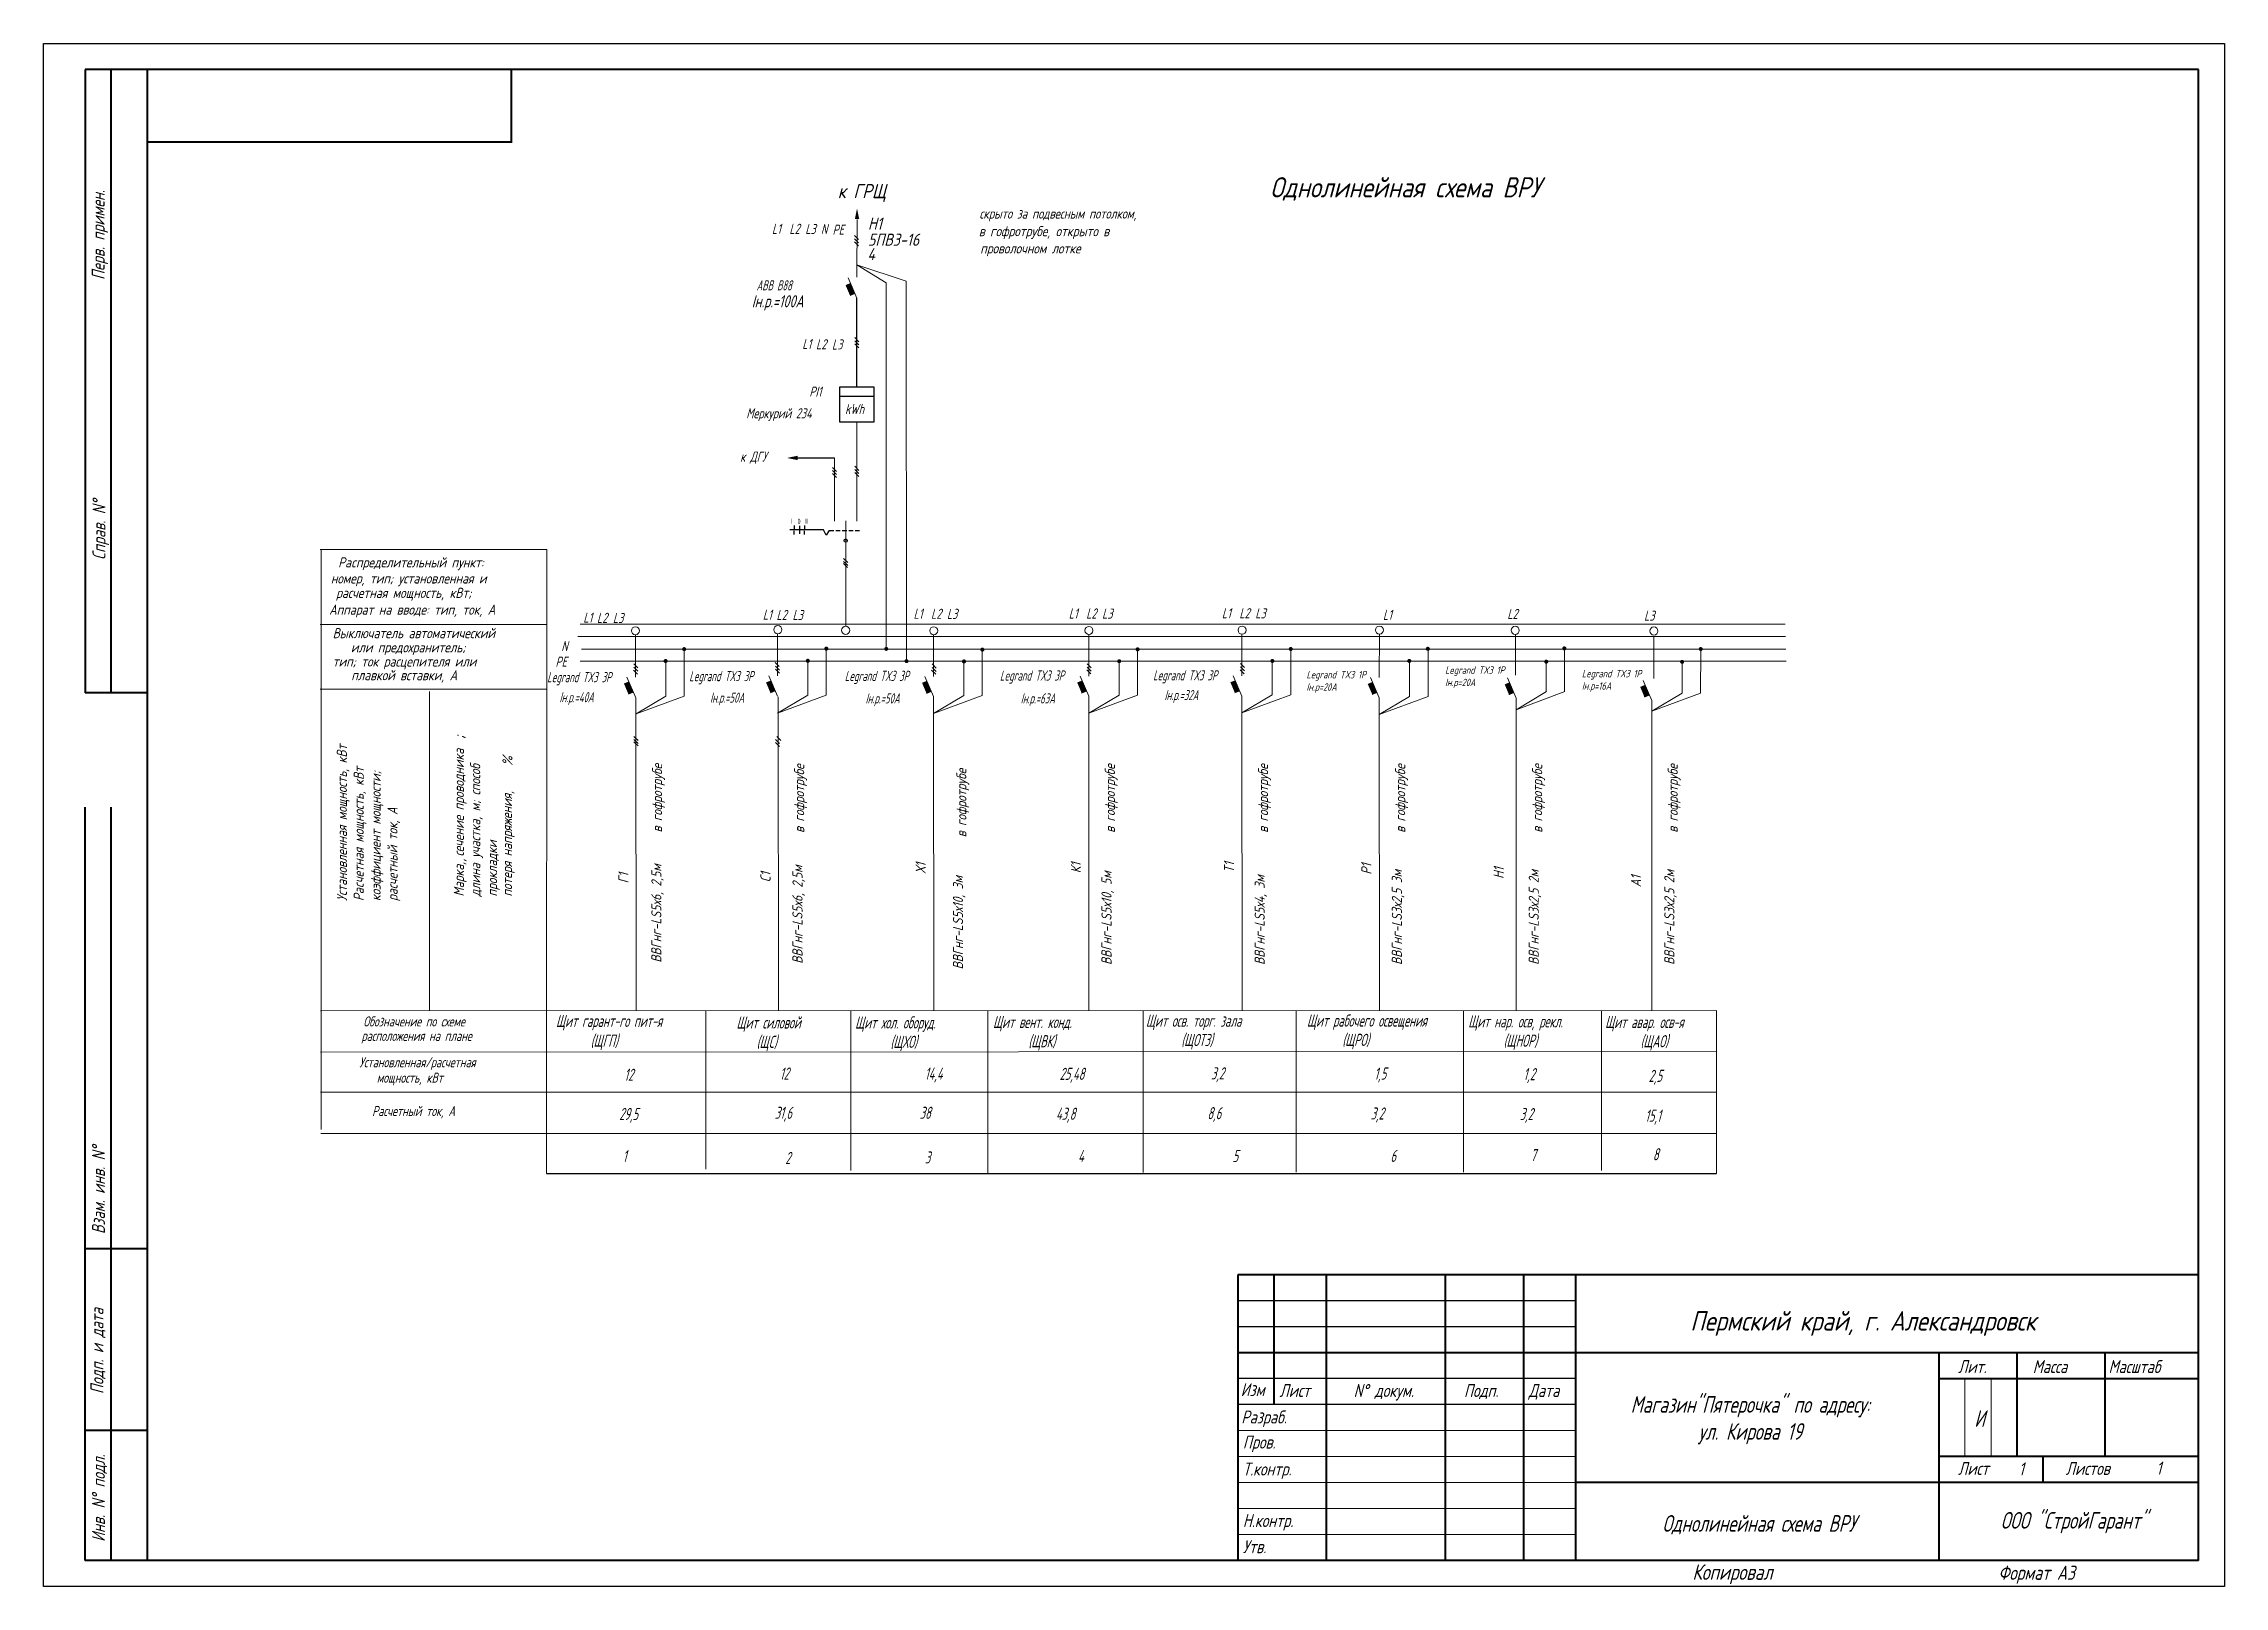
# Model space of a CAD drawing. Header units: millimetres. Extents: x 750 to 1911925374007, y 500 to 46276.
# Drawn here: x 750 to 30221, y 25436 to 46276 of the extents above; entities that cross this region are included whole.
import ezdxf
from ezdxf.enums import TextEntityAlignment as Align

# ---------------------------------------------------------------- set-up
doc = ezdxf.new("R2010")
doc.units = ezdxf.units.MM
for name, color, linetype in [('1', 7, 'Continuous'), ('KONTUR', 7, 'Continuous'), ('вова', 7, 'Continuous'), ('Проводки', 1, 'Continuous'), ('Электропроводки', 1, 'Continuous')]:
    doc.layers.add(name, color=color, linetype=linetype)
doc.layers.add('SHTAMP_Ном_пера__98', color=7, linetype='Continuous', lineweight=25, true_color=0x1f1f1f)
for name, color, linetype, lineweight in [('Основная', 7, 'Continuous', 40), ('Стены', 7, 'Continuous', 35), ('текст', 250, 'Continuous', 20), ('тонкая', 7, 'Continuous', 20)]:
    doc.layers.add(name, color=color, linetype=linetype, lineweight=lineweight)
doc.styles.add('ROMANS', font='romans.shx', dxfattribs={"width": 0.7, "oblique": 15, "height": 1})
doc.styles.add('стиль1', font='romans.shx', dxfattribs={"width": 0.75, "oblique": 15, "height": 3.5})

msp = doc.modelspace()

# ---------------------------------------------------------------- texts
at = {"color": 0, "lineweight": 20, "style": 'ROMANS', "oblique": 15}
for s, height, width, p in [('L1', 136.7, 0.7, (10592, 43706)), ('L2', 136.7, 0.7, (10828, 43706)), ('L3', 136.7, 0.7, (11043, 43704)), ('N', 137, 0.7, (11254, 43702)), ('РЕ', 136.7, 0.7, (11411, 43695)), ('L1', 136.7, 0.7, (11002, 42149)), ('L2', 136.7, 0.7, (11188, 42147)), ('L3', 136.7, 0.7, (11403, 42144)), ('PI1', 136.7, 0.7, (11098, 41507)), ('Меркурий 234', 136.75, 0.7, (10245, 41214)), ('kWh', 136.7, 0.7, (11580, 41271)), ('к ДГУ', 136.7, 0.7, (10164, 40629)), ('L1', 136.7, 0.7, (10469, 38494)), ('L2', 136.7, 0.7, (10654, 38491)), ('L3', 136.7, 0.7, (10870, 38489)), ('L1', 136.7, 0.7, (12506, 38506)), ('L2', 136.7, 0.7, (12742, 38506)), ('L3', 136.7, 0.7, (12957, 38504)), ('L1', 136.7, 0.7, (14603, 38510)), ('L2', 136.7, 0.7, (14839, 38510)), ('L3', 136.7, 0.7, (15054, 38508)), ('L1', 136.7, 0.7, (16673, 38514)), ('L2', 136.7, 0.7, (16909, 38514)), ('L3', 136.7, 0.7, (17124, 38512)), ('L1', 136.7, 0.7, (18849, 38492)), ('L2', 136.7, 0.7, (20530, 38504)), ('L3', 136.7, 0.7, (22378, 38480)), ('L1', 136.7, 0.7, (8043, 38454)), ('L2', 136.7, 0.7, (8228, 38451)), ('L3', 136.7, 0.7, (8443, 38449)), ('N', 137, 0.7, (7746, 38069)), ('РЕ', 136.7, 0.7, (7667, 37859)), ('Обозначение по схеме', 136.75, 0.7, (5071, 32999)), ('Щит гарант-го пит-я', 164.09, 0.6, (7674, 32992)), ('Щит силовой', 164.09, 0.6, (10113, 32971)), ('Щит хол. оборуд.', 164.09, 0.6, (11716, 32971)), ('Щит вент. конд.', 164.09, 0.6, (13580, 32978)), ('Щит осв. торг. зала', 164.09, 0.6, (15646, 32995)), ('Щит рабочего освещения', 164.09, 0.6, (17822, 32997)), ('Щит нар. осв, рекл.', 164.09, 0.6, (20002, 32986)), ('Щит авар. осв-я', 164.09, 0.6, (21852, 32978)), ('расположения на плане', 136.75, 0.7, (5045, 32804)), ('(ЩГП)', 164.1, 0.6, (8143, 32725)), ('(ЩC)', 164.1, 0.6, (10386, 32710)), ('(ЩХО)', 164.1, 0.6, (12194, 32710)), ('(ЩВК)', 164.1, 0.6, (14058, 32718)), ('(ЩОТЗ)', 164.1, 0.6, (16124, 32734)), ('(ЩРО)', 164.1, 0.6, (18300, 32736)), ('(ЩНОР)', 164.1, 0.6, (20480, 32725)), ('(ЩАО)', 164.1, 0.6, (22330, 32718)), ('Установленная/расчетная', 136.75, 0.7, (5017, 32448)), ('12', 164.1, 0.6, (8596, 32265)), ('12', 164.1, 0.6, (10699, 32281)), ('14,4', 164.1, 0.6, (12658, 32281)), ('25,48', 164.1, 0.6, (14480, 32277)), ('3,2', 164.1, 0.6, (16526, 32284)), ('1,5', 164.1, 0.6, (18733, 32281)), ('1,2', 164.1, 0.6, (20748, 32273)), (' мощность, кВт', 136.75, 0.7, (5188, 32239)), ('2,5', 164.1, 0.6, (22441, 32250)), ('Расчетный ток, А', 136.75, 0.7, (5189, 31789)), ('29,5', 164.1, 0.6, (8528, 31735)), ('31,6', 164.1, 0.6, (10630, 31751)), ('38', 164.1, 0.6, (12589, 31751)), ('43,8', 164.1, 0.6, (14431, 31738)), ('8,6', 164.1, 0.6, (16477, 31746)), ('3,2', 164.1, 0.6, (18684, 31742)), ('3,2', 164.1, 0.6, (20699, 31734)), ('15,1', 164.1, 0.6, (22392, 31712)), ('1', 164, 0.6, (8576, 31166)), ('2', 164, 0.6, (10772, 31141)), ('3', 164, 0.6, (12659, 31148)), ('4', 164, 0.6, (14729, 31168)), ('5', 164, 0.6, (16818, 31168)), ('6', 164, 0.6, (18951, 31169)), ('7', 164, 0.6, (20844, 31180)), ('8', 164, 0.6, (22497, 31191))]:
    msp.add_text(s, height=height, dxfattribs=dict(at, width=width)).set_placement(p)
at = {"color": 0, "lineweight": 20, "style": 'ROMANS', "oblique": 15, "width": 0.6}
for s, height, p in [('ABB В88', 136.7, (10384, 43011)), ('Legrand TX3 3P', 136.75, (7555, 37718)), ('Legrand TX3 3P', 136.75, (9475, 37732)), ('Legrand TX3 3P', 136.75, (11576, 37735)), ('Legrand TX3 3P', 136.75, (13673, 37740)), ('Legrand TX3 3P', 136.75, (15743, 37743)), ('Iн.р.=40А', 136.7, (7721, 37447)), ('Iн.р.=50А', 136.7, (9756, 37441)), ('Iн.р.=50А', 136.7, (11857, 37431)), ('Iн.р.=63А', 136.7, (13954, 37431)), ('Iн.р.=32А', 136.7, (15897, 37476))]:
    msp.add_text(s, height=height, dxfattribs=at).set_placement(p, align=Align.MIDDLE_LEFT)
at = {"color": 0, "lineweight": 20, "style": 'ROMANS', "width": 0.7}
for s, p in [('I', (10851, 39791)), ('0', (10938, 39788)), ('II', (11037, 39790))]:
    msp.add_text(s, height=70, dxfattribs=at).set_placement(p)
at = {"color": 0, "linetype": 'ByBlock', "lineweight": 25, "style": 'ROMANS', "oblique": 15, "width": 0.8}
msp.add_text('Пермский край, г. Александровск', height=263.29, dxfattribs=at).set_placement((23003, 28891))
at = {"layer": '1', "color": 0, "lineweight": 20, "style": 'ROMANS', "oblique": 15}
for s, height, width, p in [('к ГРЩ', 191.4, 0.8, (11482, 44188)), ('Однолинейная cхема ВРУ', 273.49, 0.8, (17325, 44198)), ('Н1', 164.1, 0.8, (11890, 43763)), ('скрыто за подвесным потолком,', 136.75, 0.74, (13397, 43912)), ('5ПВ3-16', 164.1, 0.8, (11890, 43545)), ('в гофротрубе, открыто в ', 136.75, 0.8, (13388, 43674)), ('4', 164, 0.8, (11882, 43351)), (' проволочном лотке', 136.75, 0.8, (13334, 43441)), ('Раcпределительный пункт:', 136.75, 0.8, (4730, 39200)), ('номер, тип; установленная и', 136.75, 0.8, (4632, 38983)), ('расчетная мощность, кВт;', 136.75, 0.8, (4702, 38788)), ('Аппарат на вводе: тип, ток, А', 136.75, 0.8, (4608, 38562)), ('Выключатель автоматический', 136.75, 0.8, (4656, 38244)), ('или предохранитель;', 136.75, 0.8, (4902, 38053)), ('тип; ток расцепителя или', 136.75, 0.8, (4656, 37861)), ('плавкой вставки, А', 136.75, 0.8, (4907, 37676))]:
    msp.add_text(s, height=height, dxfattribs=dict(at, width=width)).set_placement(p)
at = {"layer": '1', "color": 0, "lineweight": 20, "style": 'ROMANS', "oblique": 15, "width": 0.8}
for s, height, p in [(';', 164, (6440, 36881)), ('Установленная мощность, кВт', 136.75, (4849, 34693)), ('Марка, сечение проводника ', 136.75, (6430, 34754)), ('длина участка, м; способ', 136.75, (6651, 34754)), ('%', 137, (7087, 36523)), ('в гофротрубе', 136.75, (9109, 35620)), ('в гофротрубе', 136.75, (11029, 35614)), ('в гофротрубе', 136.75, (15228, 35615)), ('в гофротрубе', 136.75, (17298, 35615)), ('в гофротрубе', 136.75, (19151, 35615)), ('в гофротрубе', 136.75, (21002, 35616)), ('в гофротрубе', 136.75, (22834, 35616)), ('Раcчетная мощность, кВт', 136.75, (5077, 34693)), ('коэффициент мощности;', 136.75, (5305, 34693)), ('в гофротрубе', 136.75, (13221, 35554)), ('потеря напряжения,', 136.75, (7081, 34754)), ('расчетный ток, А', 136.75, (5533, 34693)), ('прокладки', 136.7, (6879, 34754)), (',', 137, (6436, 35228)), ('Г1', 136.7, (8654, 34932)), ('ВВГнг-LS5х6, 2,5м', 136.75, (9099, 33861)), ('C1', 136.7, (10574, 34946)), ('ВВГнг-LS5х6, 2,5м', 136.75, (11006, 33846)), ('Х1', 136.7, (12671, 35065)), ('К1', 136.7, (14768, 35069)), ('ВВГнг-LS5х10, 5м', 136.75, (15182, 33830)), ('T1', 136.7, (16838, 35073)), ('Р1', 136.7, (18694, 35050)), ('ВВГнг-LS3х2,5 3м', 136.75, (19106, 33830)), ('Н1', 136.7, (20482, 34992)), ('ВВГнг-LS3х2,5 2м', 136.75, (20956, 33831)), ('ВВГнг-LS3х2,5 2м', 136.75, (22788, 33831)), ('ВВГнг-LS5х10, 3м', 136.75, (13175, 33770)), ('ВВГнг-LS5х4, 3м', 136.75, (17252, 33830)), ('А1', 136.7, (22336, 34880))]:
    msp.add_text(s, height=height, rotation=90, dxfattribs=at).set_placement(p)
at = {"layer": 'SHTAMP_Ном_пера__98', "color": 0, "linetype": 'ByBlock', "lineweight": 25, "char_height": 225, "attachment_point": 5, "line_spacing_factor": 0.971274, "style": 'ROMANS'}
for s, insert, width in [('Магазин"Пятерочка" по адресу: ул. Кирова 19', (23814, 27680), 3873.2), ('И', (26912, 27703), 3689.6), ('Однолинейная схема ВРУ', (23934, 26268), 3689.6), ('ООО "СтройГарант"', (28187, 26297), 3689.6)]:
    msp.add_mtext(s, dxfattribs=dict(at, insert=insert, width=width))
at = {"layer": 'вова', "color": 0, "lineweight": 20, "style": 'ROMANS', "oblique": 15, "width": 0.7}
msp.add_text('Iн.р.=100А', height=164.1, dxfattribs=at).set_placement((10320, 42796), align=Align.MIDDLE_LEFT)
at = {"layer": 'Стены', "color": 0, "linetype": 'ByBlock', "lineweight": 25, "char_height": 100, "width": 1391.5, "attachment_point": 1, "style": 'ROMANS'}
for s, insert in [('Legrand TX3 1P\\PIн.р=20А', (17816, 37801)), ('Legrand TX3 1P\\PIн.р=20А', (19689, 37863)), ('Legrand TX3 1P\\PIн.р=16А', (21538, 37816))]:
    msp.add_mtext(s, dxfattribs=dict(at, insert=insert))
at = {"layer": 'текст', "color": 0, "style": 'стиль1', "oblique": 15, "width": 0.75}
for s, p in [('Перв. примен.', (1575, 43084)), ('Справ. N%%d', (1586, 39303)), ('Взам. инв. N%%d', (1579, 30195)), ('Подп. и дата', (1559, 28034)), ('Инв. N%%d подл.', (1579, 26037))]:
    msp.add_text(s, height=175.42, rotation=90, dxfattribs=at).set_placement(p)
for s, height, p in [('Лит.', 175.4, (26622, 28317)), ('Масса', 175.4, (27631, 28317)), ('Масштаб', 175.4, (28655, 28317)), ('Изм', 175.4, (16927, 28005)), ('Лист', 175.4, (17451, 27994)), ('N%%d докум. ', 175.42, (18454, 27994)), ('Подп.', 175.4, (19945, 27994)), ('Дата', 175.4, (20819, 27994)), ('Разраб.', 175.4, (16935, 27636)), ('Пров.', 175.4, (16956, 27297)), ('Лист', 175.4, (26622, 26941)), ('Листов', 175.4, (28076, 26941)), ('1', 175, (29301, 26946)), ('Т.контр.', 175.4, (16956, 26933)), ('1', 175, (27443, 26936)), ('Н.контр.', 175.4, (16956, 26237)), ('Утв.', 175.4, (16956, 25884)), ('Копировал', 210.5, (23031, 25524)), ('Формат А3', 193, (27166, 25524))]:
    msp.add_text(s, height=height, dxfattribs=at).set_placement(p)

# ---------------------------------------------------------------- hatches: boundary and pattern name
at = {"layer": 'Проводки', "lineweight": 20, "ltscale": 0.5}
h = msp.add_hatch(color=0, dxfattribs=at)
h.paths.add_polyline_path([(11742, 44050), (11742, 43906), (11772, 43906)])
h.paths.add_polyline_path([(11742, 44050), (11713, 43906), (11742, 43906)])
h = msp.add_hatch(color=0, dxfattribs=at)
h.paths.add_polyline_path([(10797, 40679), (10940, 40679), (10940, 40709)])
h.paths.add_polyline_path([(10797, 40679), (10940, 40650), (10940, 40679)])

# ---------------------------------------------------------------- linework, layer by layer
at = {"color": 0, "lineweight": 20}
for p, q in [((11739, 43286), (12135, 43043)), ((9407, 37462), (9407, 38096)), ((11327, 37476), (11327, 38108)), ((13435, 37471), (13435, 38103)), ((15533, 37475), (15533, 38107)), ((17603, 37479), (17603, 38111)), ((19459, 37456), (19459, 38088)), ((21305, 37522), (21301, 38092)), ((23141, 37503), (23144, 38084)), ((9157, 37462), (9157, 37930)), ((11077, 37476), (11077, 37944)), ((13185, 37471), (13185, 37939)), ((15283, 37475), (15283, 37943)), ((17353, 37478), (17353, 37946)), ((19209, 37456), (19209, 37923)), ((21055, 37522), (21057, 37913)), ((22891, 37502), (22893, 37924)), ((8756, 37223), (9157, 37462)), ((10668, 37233), (11077, 37476)), ((12776, 37228), (13185, 37471)), ((14874, 37231), (15283, 37475)), ((16944, 37235), (17353, 37478)), ((18800, 37212), (19209, 37456)), ((20650, 37278), (21059, 37522)), ((22482, 37259), (22891, 37502)), ((4490, 33211), (23356, 33214)), ((9700, 33214), (9700, 31072)), ((11659, 33212), (11659, 31054)), ((13510, 33209), (13510, 31022)), ((15608, 33213), (15607, 31025)), ((17677, 33213), (17677, 31029)), ((19938, 33213), (19938, 31031)), ((21801, 33213), (21801, 31055)), ((23356, 33214), (23356, 31015)), ((4490, 32654), (23356, 32659)), ((4490, 32110), (23356, 32110)), ((4497, 31553), (23356, 31553))]:
    msp.add_line(p, q, dxfattribs=at)
at = {"color": 0, "lineweight": 20, "ltscale": 0.5}
msp.add_line((12135, 43043), (12135, 38097), dxfattribs=at)
for p, q in [((11741, 41634), (11741, 42838)), ((11507, 41513), (11976, 41513)), ((11437, 40676), (10940, 40676)), ((11291, 39706), (10833, 39706)), ((10893, 39768), (10893, 39717)), ((10894, 39643), (10894, 39695)), ((10963, 39760), (10963, 39656)), ((11033, 39643), (11033, 39695)), ((11034, 39768), (11034, 39717)), ((11327, 39637), (11291, 39706)), ((11368, 39700), (11327, 39637)), ((11368, 39700), (11428, 39700)), ((11455, 39700), (11515, 39700)), ((11543, 39700), (11603, 39700)), ((11630, 39700), (11690, 39700)), ((11630, 39700), (11690, 39700)), ((11718, 39700), (11777, 39700)), ((7545, 31015), (23356, 31015))]:
    msp.add_line(p, q)
at = {"color": 0}
for p, q in [((21450, 29295), (16889, 29295)), ((21450, 28944), (16889, 28944)), ((21450, 28243), (16889, 28243)), ((21450, 27892), (16889, 27892)), ((26361, 25787), (26361, 25787))]:
    msp.add_line(p, q, dxfattribs=at)
msp.add_lwpolyline([(11505, 41169), (11976, 41169), (11976, 41634), (11505, 41634)], close=True)
msp.add_circle((11589, 39563), 21.6)
at = {"layer": '1', "color": 0, "lineweight": 20}
for p, q in [((11739, 43286), (12408, 43068)), ((12408, 43068), (12409, 37932)), ((4487, 39443), (7550, 39443)), ((4501, 31606), (4499, 39443)), ((7550, 39443), (7545, 31015)), ((4487, 38431), (7550, 38431)), ((7999, 38433), (24284, 38432)), ((7968, 38269), (24290, 38268)), ((8019, 38096), (13671, 38097)), ((8748, 37719), (8748, 38290)), ((10668, 37734), (10668, 38305)), ((11214, 38097), (24296, 38097)), ((12776, 37729), (12776, 38291)), ((14874, 37732), (14874, 38294)), ((16944, 37736), (16943, 38298)), ((18800, 37713), (18801, 38300)), ((20639, 37744), (20639, 38295)), ((22512, 37700), (22512, 38271)), ((8001, 37932), (13766, 37932)), ((8720, 37813), (8775, 37758)), ((8725, 37898), (8779, 37843)), ((8725, 37851), (8779, 37797)), ((9151, 37932), (24297, 37932)), ((10668, 37461), (10551, 37734)), ((10637, 37915), (10692, 37861)), ((10641, 37866), (10695, 37812)), ((10641, 37827), (10696, 37773)), ((12776, 37456), (12659, 37728)), ((12751, 37811), (12806, 37757)), ((12756, 37896), (12810, 37841)), ((12756, 37850), (12810, 37795)), ((14874, 37460), (14756, 37732)), ((14849, 37815), (14903, 37761)), ((14853, 37900), (14908, 37845)), ((14853, 37854), (14908, 37799)), ((16944, 37463), (16826, 37736)), ((16918, 37819), (16973, 37764)), ((16923, 37904), (16978, 37849)), ((16923, 37857), (16978, 37803)), ((4487, 37555), (7550, 37555)), ((5965, 37526), (5966, 33212)), ((8755, 37438), (8630, 37719)), ((8718, 37517), (8652, 37490)), ((8758, 33218), (8755, 37438)), ((8756, 37221), (9407, 37462)), ((10638, 37531), (10573, 37504)), ((10668, 37233), (11327, 37476)), ((10679, 33212), (10676, 37452)), ((12746, 37526), (12681, 37499)), ((12776, 37228), (13435, 37471)), ((12780, 33212), (12776, 37455)), ((14844, 37530), (14778, 37503)), ((14874, 37231), (15533, 37475)), ((14877, 33212), (14874, 37459)), ((16914, 37534), (16848, 37506)), ((16944, 37235), (17603, 37479)), ((16947, 33213), (16944, 37463)), ((18800, 37440), (18683, 37713)), ((18770, 37511), (18705, 37483)), ((18800, 37212), (19459, 37456)), ((18801, 33213), (18800, 37440)), ((20651, 37435), (20533, 37707)), ((20614, 37511), (20549, 37484)), ((20650, 37278), (21309, 37522)), ((20651, 33213), (20650, 37434)), ((22482, 37401), (22365, 37674)), ((22446, 37478), (22380, 37450)), ((22482, 37259), (23141, 37503)), ((22482, 34581), (22482, 37400)), ((8728, 36918), (8783, 36863)), ((8728, 36877), (8783, 36822)), ((8728, 36845), (8783, 36790)), ((10641, 36876), (10696, 36822)), ((10658, 36917), (10712, 36863)), ((10641, 36835), (10696, 36781))]:
    msp.add_line(p, q, dxfattribs=at)
at = {"layer": '1', "color": 0, "lineweight": 20, "const_width": 27.3}
for points in [[(9393, 38097, 1), (9420, 38097, 1)], [(11313, 38103, 1), (11341, 38103, 1)], [(12124, 38100, 1), (12151, 38100, 1)], [(13423, 38090, 1), (13450, 38090, 1)], [(15520, 38094, 1), (15547, 38094, 1)], [(17590, 38098, 1), (17617, 38098, 1)], [(19442, 38101, 1), (19470, 38101, 1)], [(21288, 38106, 1), (21315, 38106, 1)], [(23130, 38098, 1), (23157, 38098, 1)], [(9142, 37936, 1), (9169, 37936, 1)], [(11063, 37939, 1), (11091, 37939, 1)], [(12398, 37935, 1), (12425, 37935, 1)], [(13174, 37930, 1), (13202, 37930, 1)], [(15272, 37933, 1), (15299, 37933, 1)], [(17342, 37937, 1), (17369, 37937, 1)], [(19192, 37937, 1), (19220, 37937, 1)], [(21043, 37927, 1), (21070, 37927, 1)], [(22879, 37924, 1), (22906, 37924, 1)]]:
    msp.add_lwpolyline(points, format="xyb", close=True, dxfattribs=at)
at = {"layer": '1', "color": 0, "lineweight": 20}
for centre in [(8748, 38345), (10672, 38359), (11589, 38351), (12779, 38345), (14876, 38349), (16946, 38353), (18802, 38354), (20637, 38350), (22511, 38341)]:
    msp.add_circle(centre, 54.7, dxfattribs=at)
msp.add_point((17211, 35912), dxfattribs=at)
for points in [[(8658, 37659), (8658, 37659), (8592, 37632), (8718, 37517)], [(8592, 37632), (8652, 37490), (8718, 37517)], [(8718, 37517), (8718, 37517), (8658, 37659)], [(10578, 37673), (10578, 37673), (10513, 37646), (10638, 37531)], [(10513, 37646), (10573, 37504), (10638, 37531)], [(10638, 37531), (10638, 37531), (10578, 37673)], [(12686, 37668), (12686, 37668), (12621, 37641), (12746, 37526)], [(12621, 37641), (12681, 37499), (12746, 37526)], [(12746, 37526), (12746, 37526), (12686, 37668)], [(14784, 37672), (14784, 37672), (14718, 37645), (14844, 37530)], [(14718, 37645), (14778, 37503), (14844, 37530)], [(14844, 37530), (14844, 37530), (14784, 37672)], [(16854, 37676), (16854, 37676), (16788, 37649), (16914, 37534)], [(16788, 37649), (16848, 37506), (16914, 37534)], [(16914, 37534), (16914, 37534), (16854, 37676)], [(18710, 37653), (18710, 37653), (18644, 37626), (18770, 37511)], [(18644, 37626), (18705, 37483), (18770, 37511)], [(18770, 37511), (18770, 37511), (18710, 37653)], [(20560, 37647), (20560, 37647), (20495, 37620), (20621, 37505)], [(20495, 37620), (20555, 37477), (20621, 37505)], [(20621, 37505), (20621, 37505), (20560, 37647)], [(22392, 37614), (22392, 37614), (22326, 37586), (22452, 37471)], [(22326, 37586), (22386, 37444), (22452, 37471)], [(22452, 37471), (22452, 37471), (22392, 37614)]]:
    msp.add_solid(points, dxfattribs=at)
at = {"layer": 'KONTUR', "color": 0}
for p, q in [((750, 25436), (750, 46276)), ((750, 46276), (30221, 46276)), ((30221, 46276), (30221, 25436)), ((30221, 25436), (750, 25436))]:
    msp.add_line(p, q, dxfattribs=at)
at = {"layer": 'вова', "color": 0, "lineweight": 20}
for p, q in [((11709, 43682), (11764, 43628)), ((11709, 43641), (11764, 43587)), ((11741, 43119), (11744, 43900)), ((11709, 43600), (11764, 43545)), ((11741, 42838), (11623, 43111)), ((11713, 42899), (11648, 42872)), ((11713, 42304), (11768, 42249)), ((11713, 42263), (11768, 42208)), ((11713, 42222), (11768, 42167)), ((11741, 39827), (11741, 41169)), ((11741, 39827), (11741, 41169)), ((11437, 39827), (11437, 40676)), ((11410, 40552), (11464, 40498)), ((11410, 40511), (11464, 40457)), ((11410, 40470), (11464, 40416)), ((11713, 40566), (11768, 40511)), ((11713, 40525), (11768, 40470)), ((11713, 40484), (11768, 40429)), ((11589, 38406), (11589, 39830)), ((11559, 39252), (11614, 39197)), ((11561, 39322), (11616, 39268)), ((11561, 39281), (11616, 39227))]:
    msp.add_line(p, q, dxfattribs=at)
for points in [[(11653, 43041), (11653, 43041), (11587, 43014), (11713, 42899)], [(11587, 43014), (11648, 42872), (11713, 42899)]]:
    msp.add_solid(points, dxfattribs=at)
at = {"layer": 'Основная', "color": 0}
for p, q in [((1311, 45925), (1311, 37505)), ((29870, 45925), (1311, 45925)), ((1662, 37505), (1662, 45925)), ((2153, 28593), (2153, 45925)), ((7072, 44934), (7072, 45917)), ((29870, 25787), (29870, 45925)), ((7065, 44943), (2153, 44943)), ((2153, 37505), (1311, 37505)), ((1311, 25787), (1311, 35961)), ((1662, 25787), (1662, 35961)), ((2153, 29997), (1311, 29997)), ((16889, 29646), (16889, 25787)), ((29870, 29646), (16889, 29646)), ((17380, 27892), (17380, 29646)), ((18082, 29646), (18082, 25787)), ((19695, 25787), (19695, 29646)), ((20748, 29646), (20748, 25787)), ((21450, 29646), (21450, 25787)), ((2153, 25787), (2153, 28593)), ((16889, 28593), (29870, 28593)), ((26361, 28593), (26361, 25787)), ((27414, 28593), (27414, 27190)), ((28607, 28593), (28607, 27190)), ((26361, 28243), (29870, 28243)), ((2153, 27541), (1311, 27541)), ((29870, 27190), (26361, 27190)), ((27765, 27190), (27765, 26839)), ((29870, 26839), (21450, 26839)), ((29870, 25787), (1311, 25787))]:
    msp.add_line(p, q, dxfattribs=at)
at = {"layer": 'тонкая', "color": 0}
for p, q in [((26711, 28228), (26711, 27190)), ((27068, 28228), (27068, 27190)), ((16889, 27541), (21450, 27541)), ((21450, 27190), (16889, 27190)), ((21450, 26839), (16889, 26839))]:
    msp.add_line(p, q, dxfattribs=at)
for points in [[(16889, 26488), (21450, 26488)], [(16889, 26138), (21450, 26138)]]:
    msp.add_lwpolyline(points, dxfattribs=at)
at = {"layer": 'Электропроводки', "color": 0, "lineweight": 20}
msp.add_line((22483, 34578), (22484, 33213), dxfattribs=at)

msp.set_redraw_order([(e.dxf.handle, doc.entitydb.next_handle()) for e in msp.query("TEXT MTEXT ATTDEF DIMENSION ARC_DIMENSION")])  # texts and dimensions are drawn at this point

doc.saveas('drawing.dxf')
